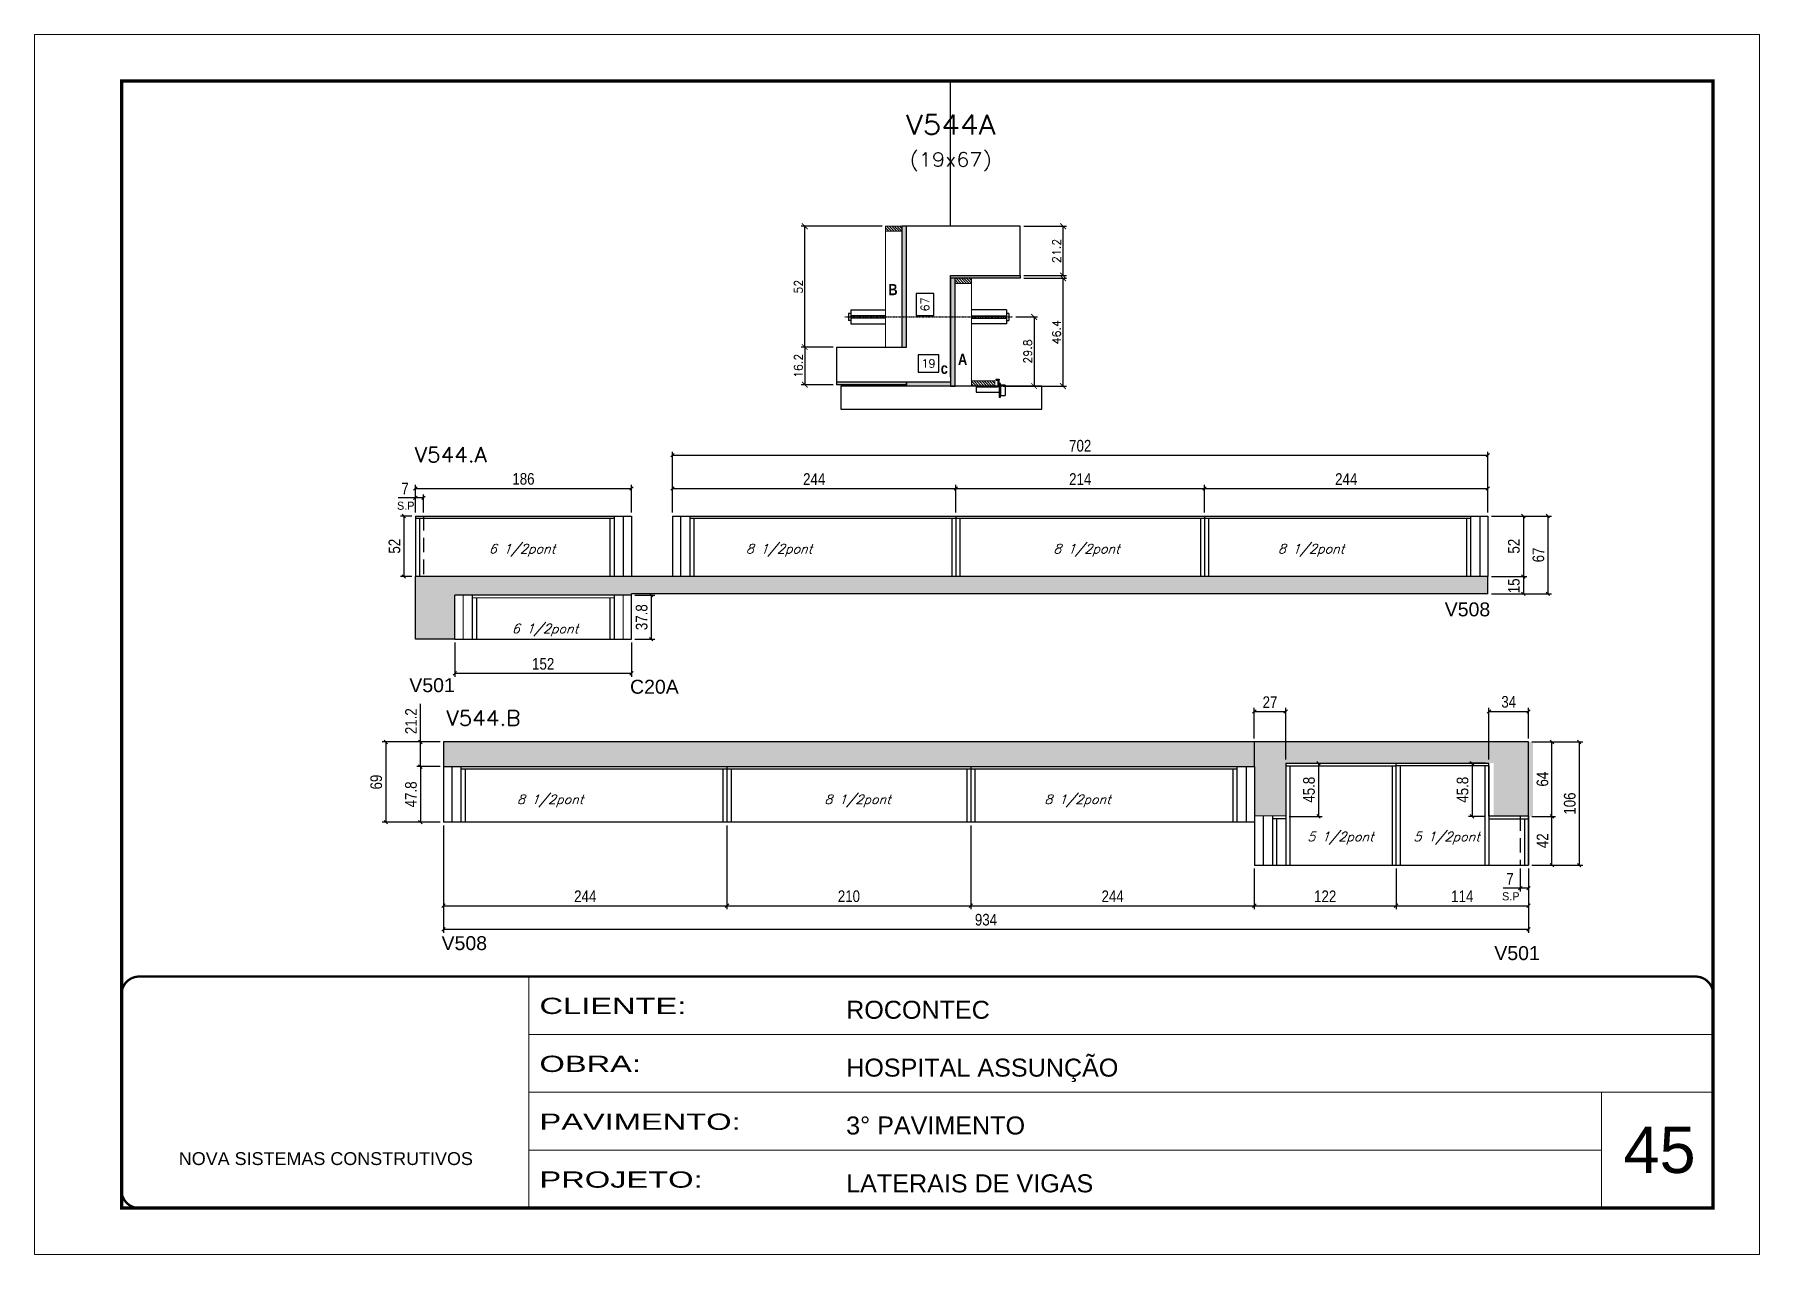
# Model space of a CAD drawing. Extents: x -21493 to -15213, y -12134 to 11887.
# Drawn here: x -21493 to -20008, y -1797 to -747 of the extents above; entities that cross this region are included whole.
import ezdxf
from ezdxf.enums import TextEntityAlignment as Align

# ---------------------------------------------------------------- set-up
doc = ezdxf.new("R2010")
doc.units = 0
for name, pattern in [('CONTINUO', [0]), ('DASHED', [0.75, 0.5, -0.25]), ('HIDDEN', [0.375, 0.25, -0.125])]:
    doc.linetypes.add(name, pattern=pattern)
for name, color, linetype in [('5', 5, 'Continuous'), ('barrote', 251, 'Continuous'), ('COTA', 241, 'Continuous'), ('Cota Seção (2x)', 4, 'Continuous'), ('detalhes', 4, 'Continuous'), ('Painéis', 200, 'Continuous'), ('presilha', 1, 'Continuous'), ('SARR_2.2x7', 40, 'Continuous'), ('SARR_3.5x7', 81, 'Continuous'), ('TENSOR', 3, 'Continuous'), ('texto', 7, 'Continuous'), ('Texto de Titulo', 7, 'Continuous'), ('Texto Qtd Sarr', 242, 'Continuous')]:
    doc.layers.add(name, color=color, linetype=linetype)
for name, color, linetype, lineweight in [('CARIMBO', 255, 'Continuous', 9), ('CONCRETO', 251, 'Continuous', 25), ('Folhas', 255, 'Continuous', 9), ('Hachura', 251, 'Continuous', 9), ('Madeira', 126, 'Continuous', 18), ('Sarr 2.2x7', 40, 'Continuous', 9), ('SARRAFO DE PRESSAO', 251, 'DASHED', 9), ('Texto Seção', 7, 'Continuous', 15)]:
    doc.layers.add(name, color=color, linetype=linetype, lineweight=lineweight)
doc.styles.add('ARIAL', font='arial.ttf')
doc.styles.add('COTA TECNICA', font='techl___.ttf', dxfattribs={"height": 10})
doc.styles.add('REGUA-120', font='ROMANS.shx', dxfattribs={"height": 15})
doc.styles.add('Romans', font='romans.shx')
doc.styles.add('ROMAS860', font='ROMAS860.SHX')
doc.styles.get("Standard").update_dxf_attribs({"font": 'arial.ttf'})
doc.styles.add('TECNICA', font='techb___.ttf', dxfattribs={"height": 10})
doc.styles.add('Tecnologia', font='')
doc.styles.get('Tecnologia').set_extended_font_data('Forgotten Futurist')
doc.dimstyles.new('Cota Seção (2x)', dxfattribs={"dimtxt": 7, "dimasz": 5, "dimexe": 3, "dimexo": 3, "dimgap": 2, "dimtad": 3, "dimdec": 1, "dimlfac": 0.5, "dimzin": 12, "dimdsep": 46, "dimtxsty": 'Romans', "dimblk": 'ARCHTICK', "dimcen": 0, "dimclrd": 4, "dimclre": 4, "dimclrt": 1, "dimadec": 1, "dimazin": 3, "dimtfac": 1, "dimtdec": 1, "dimtmove": 0, "dimatfit": 3, "dimldrblk": 'OBLIQUE', "dimfxl": 1, "dimtolj": 1, "dimtzin": 12, "dimarcsym": 0})
doc.dimstyles.new('Cota Seção interna', dxfattribs={"dimtxt": 7, "dimasz": 6, "dimexe": 0.18, "dimexo": 2, "dimgap": -4, "dimtad": 3, "dimdec": 1, "dimlfac": 0.5, "dimzin": 12, "dimdsep": 46, "dimtxsty": 'Romans', "dimblk": 'ARCHTICK', "dimcen": 0.09, "dimse1": 1, "dimse2": 1, "dimsd1": 1, "dimsd2": 1, "dimclrd": 180, "dimclre": 5, "dimclrt": 1, "dimadec": 0, "dimazin": 3, "dimtfac": 1, "dimtdec": 1, "dimtofl": 0, "dimtmove": 0, "dimatfit": 3, "dimldrblk": 'ARCHTICK', "dimfxl": 1, "dimtolj": 1, "dimtzin": 0, "dimarcsym": 0})
doc.dimstyles.new('PAINEL', dxfattribs={"dimtxt": 10, "dimasz": 3, "dimexe": 3, "dimexo": 3, "dimgap": 3, "dimtad": 1, "dimdec": 1, "dimzin": 12, "dimdsep": 46, "dimtxsty": 'COTA TECNICA', "dimblk1": 'OBLIQUE', "dimblk2": 'OBLIQUE', "dimsah": 1, "dimcen": 0.9, "dimclrd": 4, "dimclre": 4, "dimclrt": 240, "dimadec": 1, "dimazin": 3, "dimtfac": 1, "dimtdec": 1, "dimtmove": 0, "dimatfit": 3, "dimfxl": 1, "dimtolj": 1, "dimtzin": 12, "dimarcsym": 0})
pattern_1 = [(50, (-157254.8435, -15657.166), (5.46554007, -0.47817257), [0.5715, -6.2865]), (355, (-157254.8435, -15657.166), (-1.05730264, 5.73170536), [0.4572, -5.02921753]), (100.4514447, (-157254.388, -15657.206), (4.40823741, 5.25353256), [0.48570026, -5.34270734]), (46.1842, (-157254.8435, -15655.642), (8.13237123, -1.26126984), [0.85725, -9.42975]), (96.6355576, (-157254.166, -15655.747), (7.122124, 7.42278374), [0.7285507, -8.01406824]), (351.184151, (-157254.8435, -15655.642), (7.122124, 7.42278374), [0.685799, -7.54379196]), (21, (-157254.0815, -15656.023), (4.54843174, -3.06795595), [0.5715, -6.2865]), (326, (-157254.0815, -15656.023), (1.85406085, 5.52563898), [0.4572, -5.0292]), (71.451445, (-157253.7025, -15656.2786), (6.40249258, 2.45768307), [0.48570026, -5.34269813]), (37.5, (-157254.8435, -15657.166), (0.092658098, 2.536651166), [0, -4.96824, 0, -5.1054, 0, -5.04825]), (7.5, (-157254.8435, -15657.166), (2.004589875, 3.005417245), [0, -2.91084, 0, -4.85394, 0, -1.92405]), (327.5, (-157256.5428, -15657.166), (4.067717855, -0.17186232), [0, -1.905, 0, -5.9436, 0, -7.8867]), (317.5, (-157257.3048, -15657.166), (4.44387544, 0.76279473), [0, -2.4765, 0, -3.94716, 0, -5.6007])]

msp = doc.modelspace()

# ---------------------------------------------------------------- texts
at = {"layer": '5', "linetype": 'Continuous'}
for s, p in [('V508', (-20279.38, -1247.85)), ('V501', (-21170.74, -1313.1)), ('C20A', (-20980.72, -1314.44)), ('V508', (-21142.97, -1535.13)), ('V501', (-20236.7, -1543.7))]:
    msp.add_text(s, height=12, rotation=0.00004, dxfattribs=at).set_placement(p)
at = {"layer": 'CARIMBO', "style": 'ARIAL'}
msp.add_text('45', height=40, dxfattribs=at).set_placement((-20125.55, -1726.95))
at = {"layer": 'detalhes', "style": 'TECNICA'}
for s, p in [('B', (-20758.36, -971.46)), ('A', (-20698.4, -1031.5)), ('c', (-20713.24, -1039.2))]:
    msp.add_text(s, height=9.6, dxfattribs=at).set_placement(p)
at = {"layer": 'texto', "color": 4, "char_height": 7, "attachment_point": 5, "style": 'ROMAS860'}
for insert in [(-21173.82, -1152.7), (-20222.53, -1488.86)]:
    msp.add_mtext('S.P', dxfattribs=dict(at, insert=insert))
at = {"layer": 'texto', "color": 2, "char_height": 8, "attachment_point": 5, "style": 'Romans'}
for s, insert in [('{\\Q19;\\C256;6 1/2pont}', (-21073.72, -1191)), ('{\\Q19;\\C256;8 1/2pont}', (-20852.4, -1191)), ('{\\Q19;\\C256;8 1/2pont}', (-20587.78, -1191)), ('{\\Q19;\\C256;8 1/2pont}', (-20394.4, -1191)), ('{\\Q19;\\C256;6 1/2pont}', (-21053.93, -1259.71)), ('{\\Q19;\\C256;8 1/2pont}', (-21049.48, -1406.68)), ('{\\Q19;\\C256;8 1/2pont}', (-20784.86, -1406.68)), ('{\\Q19;\\C256;8 1/2pont}', (-20595.48, -1406.68)), ('{\\Q19;\\C256;5 1/2pont}', (-20369.12, -1438.75)), ('{\\Q19;\\C256;5 1/2pont}', (-20277.76, -1438.75))]:
    msp.add_mtext(s, dxfattribs=dict(at, insert=insert))
at = {"layer": 'Texto Seção', "style": 'REGUA-120', "width": 1.05}
for s, p in [('V544.A', (-21165.99, -1115.17)), ('V544.B', (-21138.76, -1341.91))]:
    msp.add_text(s, height=13, dxfattribs=at).set_placement(p)

# ---------------------------------------------------------------- blocks, each defined once
blk = doc.blocks.new('_Oblique')
at = {"color": 0, "linetype": 'ByBlock', "lineweight": -2}
blk.add_line((-0.5, -0.5), (0.5, 0.5), dxfattribs=at)
blk = doc.blocks.new('*D1811')
at = {"layer": 'COTA', "color": 4, "lineweight": -2, "ltscale": 25, "transparency": 16777216}
for p, q in [((-21168.5, -1161.5), (-21178.4, -1161.5)), ((-21175.4, -1161.5), (-21175.4, -1213.5)), ((-21168.5, -1213.5), (-21178.4, -1213.5))]:
    blk.add_line(p, q, dxfattribs=at)
at = {"layer": 'Defpoints', "color": 0, "ltscale": 25, "transparency": 16777216}
for p in [(-21165.5, -1161.5), (-21175.4, -1213.5), (-21165.5, -1213.5)]:
    blk.add_point(p, dxfattribs=at)
at = {"layer": 'COTA', "color": 4, "lineweight": -2, "ltscale": 25, "transparency": 16777216, "xscale": 3, "yscale": 3, "zscale": 3}
for p, rotation in [((-21175.4, -1161.5), 90), ((-21175.4, -1213.5), 270)]:
    blk.add_blockref('_Oblique', p, dxfattribs=dict(at, rotation=rotation))
at = {"layer": 'COTA', "color": 240, "ltscale": 25, "transparency": 16777216, "insert": (-21183.5, -1187.5), "char_height": 10, "attachment_point": 5, "rotation": 90, "style": 'COTA TECNICA'}
blk.add_mtext('\\A1;52', dxfattribs=at)
blk = doc.blocks.new('*D1752')
at = {"layer": 'COTA', "color": 4, "lineweight": -2, "ltscale": 25, "transparency": 16777216}
for p, q in [((-21165.5, -1158.5), (-21165.5, -1142.9)), ((-21158.5, -1158.5), (-21158.5, -1142.9)), ((-21165.5, -1145.9), (-21180.2, -1145.9)), ((-21158.5, -1145.9), (-21165.5, -1145.9))]:
    blk.add_line(p, q, dxfattribs=at)
at = {"layer": 'Defpoints', "color": 0, "ltscale": 25, "transparency": 16777216}
for p in [(-21165.5, -1145.9), (-21165.5, -1161.5), (-21158.5, -1161.5)]:
    blk.add_point(p, dxfattribs=at)
at = {"layer": 'COTA', "color": 4, "lineweight": -2, "ltscale": 25, "transparency": 16777216, "xscale": 3, "yscale": 3, "zscale": 3, "rotation": 180}
blk.add_blockref('_Oblique', (-21165.5, -1145.9), dxfattribs=at)
at = {"layer": 'COTA', "color": 4, "lineweight": -2, "ltscale": 25, "transparency": 16777216, "xscale": 3, "yscale": 3, "zscale": 3}
blk.add_blockref('_Oblique', (-21158.5, -1145.9), dxfattribs=at)
at = {"layer": 'COTA', "color": 240, "ltscale": 25, "transparency": 16777216, "insert": (-21174.4, -1137.8), "char_height": 10, "attachment_point": 5, "style": 'COTA TECNICA'}
blk.add_mtext('\\A1;7', dxfattribs=at)
blk = doc.blocks.new('*D1812')
at = {"layer": 'COTA', "color": 4, "lineweight": -2, "ltscale": 25, "transparency": 16777216}
for p, q in [((-20239.2, -1213.5), (-20208.7, -1213.5)), ((-20211.7, -1213.5), (-20211.7, -1228.5)), ((-20239.2, -1228.5), (-20208.7, -1228.5))]:
    blk.add_line(p, q, dxfattribs=at)
at = {"layer": 'Defpoints', "color": 0, "ltscale": 25, "transparency": 16777216}
for p in [(-20242.2, -1213.5), (-20242.2, -1228.5), (-20211.7, -1228.5)]:
    blk.add_point(p, dxfattribs=at)
at = {"layer": 'COTA', "color": 4, "lineweight": -2, "ltscale": 25, "transparency": 16777216, "xscale": 3, "yscale": 3, "zscale": 3}
for p, rotation in [((-20211.7, -1213.5), 90), ((-20211.7, -1228.5), 270)]:
    blk.add_blockref('_Oblique', p, dxfattribs=dict(at, rotation=rotation))
at = {"layer": 'COTA', "color": 240, "ltscale": 25, "transparency": 16777216, "insert": (-20219.8, -1221.6), "char_height": 10, "attachment_point": 5, "rotation": 90, "style": 'COTA TECNICA'}
blk.add_mtext('\\A1;15', dxfattribs=at)
blk = doc.blocks.new('*D1776')
at = {"layer": 'COTA', "color": 4, "lineweight": -2, "ltscale": 25, "transparency": 16777216}
for p, q in [((-21131.5, -1270.5), (-21131.5, -1299.9)), ((-20979.5, -1270.5), (-20979.5, -1299.9)), ((-21131.5, -1296.9), (-20979.5, -1296.9))]:
    blk.add_line(p, q, dxfattribs=at)
at = {"layer": 'Defpoints', "color": 0, "ltscale": 25, "transparency": 16777216}
for p in [(-21131.5, -1267.5), (-20979.5, -1267.5), (-20979.5, -1296.9)]:
    blk.add_point(p, dxfattribs=at)
at = {"layer": 'COTA', "color": 4, "lineweight": -2, "ltscale": 25, "transparency": 16777216, "xscale": 3, "yscale": 3, "zscale": 3, "rotation": 180}
blk.add_blockref('_Oblique', (-21131.5, -1296.9), dxfattribs=at)
at = {"layer": 'COTA', "color": 4, "lineweight": -2, "ltscale": 25, "transparency": 16777216, "xscale": 3, "yscale": 3, "zscale": 3}
blk.add_blockref('_Oblique', (-20979.5, -1296.9), dxfattribs=at)
at = {"layer": 'COTA', "color": 240, "ltscale": 25, "transparency": 16777216, "insert": (-21055.5, -1288.8), "char_height": 10, "attachment_point": 5, "style": 'COTA TECNICA'}
blk.add_mtext('\\A1;152', dxfattribs=at)
blk = doc.blocks.new('*D1834')
at = {"layer": 'COTA', "color": 4, "lineweight": -2, "ltscale": 25, "transparency": 16777216}
for p, q in [((-20976.5, -1229.7), (-20959.5, -1229.7)), ((-20962.5, -1229.7), (-20962.5, -1267.5)), ((-20976.5, -1267.5), (-20959.5, -1267.5))]:
    blk.add_line(p, q, dxfattribs=at)
at = {"layer": 'Defpoints', "color": 0, "ltscale": 25, "transparency": 16777216}
for p in [(-20979.5, -1229.7), (-20979.5, -1267.5), (-20962.5, -1267.5)]:
    blk.add_point(p, dxfattribs=at)
at = {"layer": 'COTA', "color": 4, "lineweight": -2, "ltscale": 25, "transparency": 16777216, "xscale": 3, "yscale": 3, "zscale": 3}
for p, rotation in [((-20962.5, -1229.7), 90), ((-20962.5, -1267.5), 270)]:
    blk.add_blockref('_Oblique', p, dxfattribs=dict(at, rotation=rotation))
at = {"layer": 'COTA', "color": 240, "ltscale": 25, "transparency": 16777216, "insert": (-20970.7, -1248.6), "char_height": 10, "attachment_point": 5, "rotation": 90, "style": 'COTA TECNICA'}
blk.add_mtext('\\A1;37.8', dxfattribs=at)
blk = doc.blocks.new('*D1835')
at = {"layer": 'COTA', "color": 4, "lineweight": -2, "ltscale": 25, "transparency": 16777216}
for p, q in [((-21165.5, -1158.5), (-21165.5, -1134.8)), ((-21165.5, -1137.8), (-20979.5, -1137.8)), ((-20979.5, -1158.5), (-20979.5, -1134.8))]:
    blk.add_line(p, q, dxfattribs=at)
at = {"layer": 'Defpoints', "color": 0, "ltscale": 25, "transparency": 16777216}
for p in [(-20979.5, -1137.8), (-21165.5, -1161.5), (-20979.5, -1161.5)]:
    blk.add_point(p, dxfattribs=at)
at = {"layer": 'COTA', "color": 4, "lineweight": -2, "ltscale": 25, "transparency": 16777216, "xscale": 3, "yscale": 3, "zscale": 3, "rotation": 180}
blk.add_blockref('_Oblique', (-21165.5, -1137.8), dxfattribs=at)
at = {"layer": 'COTA', "color": 4, "lineweight": -2, "ltscale": 25, "transparency": 16777216, "xscale": 3, "yscale": 3, "zscale": 3}
blk.add_blockref('_Oblique', (-20979.5, -1137.8), dxfattribs=at)
at = {"layer": 'COTA', "color": 240, "ltscale": 25, "transparency": 16777216, "insert": (-21072.5, -1129.6), "char_height": 10, "attachment_point": 5, "style": 'COTA TECNICA'}
blk.add_mtext('\\A1;186', dxfattribs=at)
blk = doc.blocks.new('*D1836')
at = {"layer": 'COTA', "color": 4, "lineweight": -2, "ltscale": 25, "transparency": 16777216}
for p, q in [((-20944.2, -1158.5), (-20944.2, -1134.8)), ((-20944.2, -1137.8), (-20700.2, -1137.8)), ((-20700.2, -1158.5), (-20700.2, -1134.8))]:
    blk.add_line(p, q, dxfattribs=at)
at = {"layer": 'Defpoints', "color": 0, "ltscale": 25, "transparency": 16777216}
for p in [(-20700.2, -1137.8), (-20944.2, -1161.5), (-20700.2, -1161.5)]:
    blk.add_point(p, dxfattribs=at)
at = {"layer": 'COTA', "color": 4, "lineweight": -2, "ltscale": 25, "transparency": 16777216, "xscale": 3, "yscale": 3, "zscale": 3, "rotation": 180}
blk.add_blockref('_Oblique', (-20944.2, -1137.8), dxfattribs=at)
at = {"layer": 'COTA', "color": 4, "lineweight": -2, "ltscale": 25, "transparency": 16777216, "xscale": 3, "yscale": 3, "zscale": 3}
blk.add_blockref('_Oblique', (-20700.2, -1137.8), dxfattribs=at)
at = {"layer": 'COTA', "color": 240, "ltscale": 25, "transparency": 16777216, "insert": (-20822.2, -1129.7), "char_height": 10, "attachment_point": 5, "style": 'COTA TECNICA'}
blk.add_mtext('\\A1;244', dxfattribs=at)
blk = doc.blocks.new('*D1777')
at = {"layer": 'COTA', "color": 4, "lineweight": -2, "ltscale": 25, "transparency": 16777216}
for p, q in [((-20944.2, -1158.5), (-20944.2, -1106.2)), ((-20944.2, -1109.2), (-20242.2, -1109.2)), ((-20242.2, -1158.5), (-20242.2, -1106.2))]:
    blk.add_line(p, q, dxfattribs=at)
at = {"layer": 'Defpoints', "color": 0, "ltscale": 25, "transparency": 16777216}
for p in [(-20242.2, -1109.2), (-20944.2, -1161.5), (-20242.2, -1161.5)]:
    blk.add_point(p, dxfattribs=at)
at = {"layer": 'COTA', "color": 4, "lineweight": -2, "ltscale": 25, "transparency": 16777216, "xscale": 3, "yscale": 3, "zscale": 3, "rotation": 180}
blk.add_blockref('_Oblique', (-20944.2, -1109.2), dxfattribs=at)
at = {"layer": 'COTA', "color": 4, "lineweight": -2, "ltscale": 25, "transparency": 16777216, "xscale": 3, "yscale": 3, "zscale": 3}
blk.add_blockref('_Oblique', (-20242.2, -1109.2), dxfattribs=at)
at = {"layer": 'COTA', "color": 240, "ltscale": 25, "transparency": 16777216, "insert": (-20593.2, -1101.1), "char_height": 10, "attachment_point": 5, "style": 'COTA TECNICA'}
blk.add_mtext('\\A1;702', dxfattribs=at)
blk = doc.blocks.new('*D1837')
at = {"layer": 'COTA', "color": 4, "lineweight": -2, "ltscale": 25, "transparency": 16777216}
for p, q in [((-20486.2, -1158.5), (-20486.2, -1134.8)), ((-20486.2, -1137.8), (-20242.2, -1137.8)), ((-20242.2, -1158.5), (-20242.2, -1134.8))]:
    blk.add_line(p, q, dxfattribs=at)
at = {"layer": 'Defpoints', "color": 0, "ltscale": 25, "transparency": 16777216}
for p in [(-20242.2, -1137.8), (-20486.2, -1161.5), (-20242.2, -1161.5)]:
    blk.add_point(p, dxfattribs=at)
at = {"layer": 'COTA', "color": 4, "lineweight": -2, "ltscale": 25, "transparency": 16777216, "xscale": 3, "yscale": 3, "zscale": 3, "rotation": 180}
blk.add_blockref('_Oblique', (-20486.2, -1137.8), dxfattribs=at)
at = {"layer": 'COTA', "color": 4, "lineweight": -2, "ltscale": 25, "transparency": 16777216, "xscale": 3, "yscale": 3, "zscale": 3}
blk.add_blockref('_Oblique', (-20242.2, -1137.8), dxfattribs=at)
at = {"layer": 'COTA', "color": 240, "ltscale": 25, "transparency": 16777216, "insert": (-20364.2, -1129.7), "char_height": 10, "attachment_point": 5, "style": 'COTA TECNICA'}
blk.add_mtext('\\A1;244', dxfattribs=at)
blk = doc.blocks.new('*D1838')
at = {"layer": 'COTA', "color": 4, "lineweight": -2, "ltscale": 25, "transparency": 16777216}
for p, q in [((-20700.2, -1158.5), (-20700.2, -1134.8)), ((-20700.2, -1137.8), (-20486.2, -1137.8)), ((-20486.2, -1158.5), (-20486.2, -1134.8))]:
    blk.add_line(p, q, dxfattribs=at)
at = {"layer": 'Defpoints', "color": 0, "ltscale": 25, "transparency": 16777216}
for p in [(-20486.2, -1137.8), (-20700.2, -1161.5), (-20486.2, -1161.5)]:
    blk.add_point(p, dxfattribs=at)
at = {"layer": 'COTA', "color": 4, "lineweight": -2, "ltscale": 25, "transparency": 16777216, "xscale": 3, "yscale": 3, "zscale": 3, "rotation": 180}
blk.add_blockref('_Oblique', (-20700.2, -1137.8), dxfattribs=at)
at = {"layer": 'COTA', "color": 4, "lineweight": -2, "ltscale": 25, "transparency": 16777216, "xscale": 3, "yscale": 3, "zscale": 3}
blk.add_blockref('_Oblique', (-20486.2, -1137.8), dxfattribs=at)
at = {"layer": 'COTA', "color": 240, "ltscale": 25, "transparency": 16777216, "insert": (-20593.2, -1129.7), "char_height": 10, "attachment_point": 5, "style": 'COTA TECNICA'}
blk.add_mtext('\\A1;214', dxfattribs=at)
blk = doc.blocks.new('*D1839')
at = {"layer": 'COTA', "color": 4, "lineweight": -2, "ltscale": 25, "transparency": 16777216}
for p, q in [((-20239.2, -1161.5), (-20208.7, -1161.5)), ((-20211.7, -1161.5), (-20211.7, -1213.5)), ((-20239.2, -1213.5), (-20208.7, -1213.5))]:
    blk.add_line(p, q, dxfattribs=at)
at = {"layer": 'Defpoints', "color": 0, "ltscale": 25, "transparency": 16777216}
for p in [(-20242.2, -1161.5), (-20242.2, -1213.5), (-20211.7, -1213.5)]:
    blk.add_point(p, dxfattribs=at)
at = {"layer": 'COTA', "color": 4, "lineweight": -2, "ltscale": 25, "transparency": 16777216, "xscale": 3, "yscale": 3, "zscale": 3}
for p, rotation in [((-20211.7, -1161.5), 90), ((-20211.7, -1213.5), 270)]:
    blk.add_blockref('_Oblique', p, dxfattribs=dict(at, rotation=rotation))
at = {"layer": 'COTA', "color": 240, "ltscale": 25, "transparency": 16777216, "insert": (-20219.8, -1187.5), "char_height": 10, "attachment_point": 5, "rotation": 90, "style": 'COTA TECNICA'}
blk.add_mtext('\\A1;52', dxfattribs=at)
blk = doc.blocks.new('*D1840')
at = {"layer": 'COTA', "color": 4, "lineweight": -2, "ltscale": 25, "transparency": 16777216}
for p, q in [((-20239.2, -1161.5), (-20187.6, -1161.5)), ((-20190.6, -1161.5), (-20190.6, -1228.5)), ((-20239.2, -1228.5), (-20187.6, -1228.5))]:
    blk.add_line(p, q, dxfattribs=at)
at = {"layer": 'Defpoints', "color": 0, "ltscale": 25, "transparency": 16777216}
for p in [(-20242.2, -1161.5), (-20242.2, -1228.5), (-20190.6, -1228.5)]:
    blk.add_point(p, dxfattribs=at)
at = {"layer": 'COTA', "color": 4, "lineweight": -2, "ltscale": 25, "transparency": 16777216, "xscale": 3, "yscale": 3, "zscale": 3}
for p, rotation in [((-20190.6, -1161.5), 90), ((-20190.6, -1228.5), 270)]:
    blk.add_blockref('_Oblique', p, dxfattribs=dict(at, rotation=rotation))
at = {"layer": 'COTA', "color": 240, "ltscale": 25, "transparency": 16777216, "insert": (-20198.7, -1195), "char_height": 10, "attachment_point": 5, "rotation": 90, "style": 'COTA TECNICA'}
blk.add_mtext('\\A1;67', dxfattribs=at)
blk = doc.blocks.new('*D1778')
at = {"layer": 'COTA', "color": 4, "lineweight": -2, "ltscale": 25, "transparency": 16777216}
for p, q in [((-21141.3, -1428), (-21141.3, -1499.9)), ((-20897.3, -1428), (-20897.3, -1499.9)), ((-21141.3, -1496.9), (-20897.3, -1496.9))]:
    blk.add_line(p, q, dxfattribs=at)
at = {"layer": 'Defpoints', "color": 0, "ltscale": 25, "transparency": 16777216}
for p in [(-21141.3, -1425), (-20897.3, -1425), (-20897.3, -1496.9)]:
    blk.add_point(p, dxfattribs=at)
at = {"layer": 'COTA', "color": 4, "lineweight": -2, "ltscale": 25, "transparency": 16777216, "xscale": 3, "yscale": 3, "zscale": 3, "rotation": 180}
blk.add_blockref('_Oblique', (-21141.3, -1496.9), dxfattribs=at)
at = {"layer": 'COTA', "color": 4, "lineweight": -2, "ltscale": 25, "transparency": 16777216, "xscale": 3, "yscale": 3, "zscale": 3}
blk.add_blockref('_Oblique', (-20897.3, -1496.9), dxfattribs=at)
at = {"layer": 'COTA', "color": 240, "ltscale": 25, "transparency": 16777216, "insert": (-21019.3, -1488.8), "char_height": 10, "attachment_point": 5, "style": 'COTA TECNICA'}
blk.add_mtext('\\A1;244', dxfattribs=at)
blk = doc.blocks.new('*D1779')
at = {"layer": 'COTA', "color": 4, "lineweight": -2, "ltscale": 25, "transparency": 16777216}
for p, q in [((-21141.3, -1428), (-21141.3, -1520.2)), ((-20207.3, -1465), (-20207.3, -1520.2)), ((-21141.3, -1517.2), (-20207.3, -1517.2))]:
    blk.add_line(p, q, dxfattribs=at)
at = {"layer": 'Defpoints', "color": 0, "ltscale": 25, "transparency": 16777216}
for p in [(-21141.3, -1425), (-20207.3, -1462), (-20207.3, -1517.2)]:
    blk.add_point(p, dxfattribs=at)
at = {"layer": 'COTA', "color": 4, "lineweight": -2, "ltscale": 25, "transparency": 16777216, "xscale": 3, "yscale": 3, "zscale": 3, "rotation": 180}
blk.add_blockref('_Oblique', (-21141.3, -1517.2), dxfattribs=at)
at = {"layer": 'COTA', "color": 4, "lineweight": -2, "ltscale": 25, "transparency": 16777216, "xscale": 3, "yscale": 3, "zscale": 3}
blk.add_blockref('_Oblique', (-20207.3, -1517.2), dxfattribs=at)
at = {"layer": 'COTA', "color": 240, "ltscale": 25, "transparency": 16777216, "insert": (-20674.3, -1509), "char_height": 10, "attachment_point": 5, "style": 'COTA TECNICA'}
blk.add_mtext('\\A1;934', dxfattribs=at)
blk = doc.blocks.new('*D1780')
at = {"layer": 'COTA', "color": 4, "lineweight": -2, "ltscale": 25, "transparency": 16777216}
for p, q in [((-20687.3, -1428), (-20687.3, -1499.9)), ((-20443.3, -1465), (-20443.3, -1499.9)), ((-20687.3, -1496.9), (-20443.3, -1496.9))]:
    blk.add_line(p, q, dxfattribs=at)
at = {"layer": 'Defpoints', "color": 0, "ltscale": 25, "transparency": 16777216}
for p in [(-20687.3, -1425), (-20443.3, -1462), (-20443.3, -1496.9)]:
    blk.add_point(p, dxfattribs=at)
at = {"layer": 'COTA', "color": 4, "lineweight": -2, "ltscale": 25, "transparency": 16777216, "xscale": 3, "yscale": 3, "zscale": 3, "rotation": 180}
blk.add_blockref('_Oblique', (-20687.3, -1496.9), dxfattribs=at)
at = {"layer": 'COTA', "color": 4, "lineweight": -2, "ltscale": 25, "transparency": 16777216, "xscale": 3, "yscale": 3, "zscale": 3}
blk.add_blockref('_Oblique', (-20443.3, -1496.9), dxfattribs=at)
at = {"layer": 'COTA', "color": 240, "ltscale": 25, "transparency": 16777216, "insert": (-20565.3, -1488.8), "char_height": 10, "attachment_point": 5, "style": 'COTA TECNICA'}
blk.add_mtext('\\A1;244', dxfattribs=at)
blk = doc.blocks.new('*D1781')
at = {"layer": 'COTA', "color": 4, "lineweight": -2, "ltscale": 25, "transparency": 16777216}
for p, q in [((-20897.3, -1428), (-20897.3, -1499.9)), ((-20687.3, -1428), (-20687.3, -1499.9)), ((-20897.3, -1496.9), (-20687.3, -1496.9))]:
    blk.add_line(p, q, dxfattribs=at)
at = {"layer": 'Defpoints', "color": 0, "ltscale": 25, "transparency": 16777216}
for p in [(-20897.3, -1425), (-20687.3, -1425), (-20687.3, -1496.9)]:
    blk.add_point(p, dxfattribs=at)
at = {"layer": 'COTA', "color": 4, "lineweight": -2, "ltscale": 25, "transparency": 16777216, "xscale": 3, "yscale": 3, "zscale": 3, "rotation": 180}
blk.add_blockref('_Oblique', (-20897.3, -1496.9), dxfattribs=at)
at = {"layer": 'COTA', "color": 4, "lineweight": -2, "ltscale": 25, "transparency": 16777216, "xscale": 3, "yscale": 3, "zscale": 3}
blk.add_blockref('_Oblique', (-20687.3, -1496.9), dxfattribs=at)
at = {"layer": 'COTA', "color": 240, "ltscale": 25, "transparency": 16777216, "insert": (-20792.3, -1488.8), "char_height": 10, "attachment_point": 5, "style": 'COTA TECNICA'}
blk.add_mtext('\\A1;210', dxfattribs=at)
blk = doc.blocks.new('*D1782')
at = {"layer": 'COTA', "color": 4, "lineweight": -2, "ltscale": 25, "transparency": 16777216}
for p, q in [((-21144.3, -1377.2), (-21164.2, -1377.2)), ((-21161.2, -1377.2), (-21161.2, -1425)), ((-21144.3, -1425), (-21164.2, -1425))]:
    blk.add_line(p, q, dxfattribs=at)
at = {"layer": 'Defpoints', "color": 0, "ltscale": 25, "transparency": 16777216}
for p in [(-21141.3, -1377.2), (-21161.2, -1425), (-21141.3, -1425)]:
    blk.add_point(p, dxfattribs=at)
at = {"layer": 'COTA', "color": 4, "lineweight": -2, "ltscale": 25, "transparency": 16777216, "xscale": 3, "yscale": 3, "zscale": 3}
for p, rotation in [((-21161.2, -1377.2), 90), ((-21161.2, -1425), 270)]:
    blk.add_blockref('_Oblique', p, dxfattribs=dict(at, rotation=rotation))
at = {"layer": 'COTA', "color": 240, "ltscale": 25, "transparency": 16777216, "insert": (-21169.3, -1401.1), "char_height": 10, "attachment_point": 5, "rotation": 90, "style": 'COTA TECNICA'}
blk.add_mtext('\\A1;47.8', dxfattribs=at)
blk = doc.blocks.new('*D1783')
at = {"layer": 'COTA', "color": 4, "lineweight": -2, "ltscale": 25, "transparency": 16777216}
for p, q in [((-21161.2, -1356), (-21161.2, -1323.2)), ((-21144.3, -1356), (-21164.2, -1356)), ((-21161.2, -1377.2), (-21161.2, -1356)), ((-21144.3, -1377.2), (-21164.2, -1377.2))]:
    blk.add_line(p, q, dxfattribs=at)
at = {"layer": 'Defpoints', "color": 0, "ltscale": 25, "transparency": 16777216}
for p in [(-21161.2, -1356), (-21141.3, -1356), (-21141.3, -1377.2)]:
    blk.add_point(p, dxfattribs=at)
at = {"layer": 'COTA', "color": 4, "lineweight": -2, "ltscale": 25, "transparency": 16777216, "xscale": 3, "yscale": 3, "zscale": 3}
for p, rotation in [((-21161.2, -1356), 90), ((-21161.2, -1377.2), 270)]:
    blk.add_blockref('_Oblique', p, dxfattribs=dict(at, rotation=rotation))
at = {"layer": 'COTA', "color": 240, "ltscale": 25, "transparency": 16777216, "insert": (-21169.3, -1338.1), "char_height": 10, "attachment_point": 5, "rotation": 90, "style": 'COTA TECNICA'}
blk.add_mtext('\\A1;21.2', dxfattribs=at)
blk = doc.blocks.new('*D1784')
at = {"layer": 'COTA', "color": 4, "lineweight": -2, "ltscale": 25, "transparency": 16777216}
for p, q in [((-21144.3, -1356), (-21194, -1356)), ((-21191, -1356), (-21191, -1425)), ((-21144.3, -1425), (-21194, -1425))]:
    blk.add_line(p, q, dxfattribs=at)
at = {"layer": 'Defpoints', "color": 0, "ltscale": 25, "transparency": 16777216}
for p in [(-21141.3, -1356), (-21191, -1425), (-21141.3, -1425)]:
    blk.add_point(p, dxfattribs=at)
at = {"layer": 'COTA', "color": 4, "lineweight": -2, "ltscale": 25, "transparency": 16777216, "xscale": 3, "yscale": 3, "zscale": 3}
for p, rotation in [((-21191, -1356), 90), ((-21191, -1425), 270)]:
    blk.add_blockref('_Oblique', p, dxfattribs=dict(at, rotation=rotation))
at = {"layer": 'COTA', "color": 240, "ltscale": 25, "transparency": 16777216, "insert": (-21199.2, -1390.5), "char_height": 10, "attachment_point": 5, "rotation": 90, "style": 'COTA TECNICA'}
blk.add_mtext('\\A1;69', dxfattribs=at)
blk = doc.blocks.new('*D1841')
at = {"layer": 'COTA', "color": 4, "lineweight": -2, "ltscale": 25, "transparency": 16777216}
for p, q in [((-20443.3, -1353), (-20443.3, -1326.7)), ((-20443.3, -1329.7), (-20416.3, -1329.7)), ((-20416.3, -1371.2), (-20416.3, -1326.7))]:
    blk.add_line(p, q, dxfattribs=at)
at = {"layer": 'Defpoints', "color": 0, "ltscale": 25, "transparency": 16777216}
for p in [(-20416.3, -1329.7), (-20443.3, -1356), (-20416.3, -1374.2)]:
    blk.add_point(p, dxfattribs=at)
at = {"layer": 'COTA', "color": 4, "lineweight": -2, "ltscale": 25, "transparency": 16777216, "xscale": 3, "yscale": 3, "zscale": 3, "rotation": 180}
blk.add_blockref('_Oblique', (-20443.3, -1329.7), dxfattribs=at)
at = {"layer": 'COTA', "color": 4, "lineweight": -2, "ltscale": 25, "transparency": 16777216, "xscale": 3, "yscale": 3, "zscale": 3}
blk.add_blockref('_Oblique', (-20416.3, -1329.7), dxfattribs=at)
at = {"layer": 'COTA', "color": 240, "ltscale": 25, "transparency": 16777216, "insert": (-20429.8, -1321.7), "char_height": 10, "attachment_point": 5, "style": 'COTA TECNICA'}
blk.add_mtext('\\A1;27', dxfattribs=at)
blk = doc.blocks.new('*D1842')
at = {"layer": 'COTA', "color": 4, "lineweight": -2, "ltscale": 25, "transparency": 16777216}
for p, q in [((-20321.3, -1465), (-20321.3, -1499.9)), ((-20207.3, -1465), (-20207.3, -1499.9)), ((-20321.3, -1496.9), (-20207.3, -1496.9))]:
    blk.add_line(p, q, dxfattribs=at)
at = {"layer": 'Defpoints', "color": 0, "ltscale": 25, "transparency": 16777216}
for p in [(-20321.3, -1462), (-20207.3, -1462), (-20207.3, -1496.9)]:
    blk.add_point(p, dxfattribs=at)
at = {"layer": 'COTA', "color": 4, "lineweight": -2, "ltscale": 25, "transparency": 16777216, "xscale": 3, "yscale": 3, "zscale": 3, "rotation": 180}
blk.add_blockref('_Oblique', (-20321.3, -1496.9), dxfattribs=at)
at = {"layer": 'COTA', "color": 4, "lineweight": -2, "ltscale": 25, "transparency": 16777216, "xscale": 3, "yscale": 3, "zscale": 3}
blk.add_blockref('_Oblique', (-20207.3, -1496.9), dxfattribs=at)
at = {"layer": 'COTA', "color": 240, "ltscale": 25, "transparency": 16777216, "insert": (-20264.3, -1488.8), "char_height": 10, "attachment_point": 5, "style": 'COTA TECNICA'}
blk.add_mtext('\\A1;114', dxfattribs=at)
blk = doc.blocks.new('*D1843')
at = {"layer": 'COTA', "color": 4, "lineweight": -2, "ltscale": 25, "transparency": 16777216}
for p, q in [((-20241.3, -1371.2), (-20241.3, -1326.7)), ((-20241.3, -1329.7), (-20207.3, -1329.7)), ((-20207.3, -1353), (-20207.3, -1326.7))]:
    blk.add_line(p, q, dxfattribs=at)
at = {"layer": 'Defpoints', "color": 0, "ltscale": 25, "transparency": 16777216}
for p in [(-20207.3, -1329.7), (-20207.3, -1356), (-20241.3, -1374.2)]:
    blk.add_point(p, dxfattribs=at)
at = {"layer": 'COTA', "color": 4, "lineweight": -2, "ltscale": 25, "transparency": 16777216, "xscale": 3, "yscale": 3, "zscale": 3, "rotation": 180}
blk.add_blockref('_Oblique', (-20241.3, -1329.7), dxfattribs=at)
at = {"layer": 'COTA', "color": 4, "lineweight": -2, "ltscale": 25, "transparency": 16777216, "xscale": 3, "yscale": 3, "zscale": 3}
blk.add_blockref('_Oblique', (-20207.3, -1329.7), dxfattribs=at)
at = {"layer": 'COTA', "color": 240, "ltscale": 25, "transparency": 16777216, "insert": (-20224.3, -1321.5), "char_height": 10, "attachment_point": 5, "style": 'COTA TECNICA'}
blk.add_mtext('\\A1;34', dxfattribs=at)
blk = doc.blocks.new('*D1785')
at = {"layer": 'COTA', "color": 4, "lineweight": -2, "ltscale": 25, "transparency": 16777216}
for p, q in [((-20443.3, -1465), (-20443.3, -1499.9)), ((-20321.3, -1465), (-20321.3, -1499.9)), ((-20443.3, -1496.9), (-20321.3, -1496.9))]:
    blk.add_line(p, q, dxfattribs=at)
at = {"layer": 'Defpoints', "color": 0, "ltscale": 25, "transparency": 16777216}
for p in [(-20443.3, -1462), (-20321.3, -1462), (-20321.3, -1496.9)]:
    blk.add_point(p, dxfattribs=at)
at = {"layer": 'COTA', "color": 4, "lineweight": -2, "ltscale": 25, "transparency": 16777216, "xscale": 3, "yscale": 3, "zscale": 3, "rotation": 180}
blk.add_blockref('_Oblique', (-20443.3, -1496.9), dxfattribs=at)
at = {"layer": 'COTA', "color": 4, "lineweight": -2, "ltscale": 25, "transparency": 16777216, "xscale": 3, "yscale": 3, "zscale": 3}
blk.add_blockref('_Oblique', (-20321.3, -1496.9), dxfattribs=at)
at = {"layer": 'COTA', "color": 240, "ltscale": 25, "transparency": 16777216, "insert": (-20382.3, -1488.8), "char_height": 10, "attachment_point": 5, "style": 'COTA TECNICA'}
blk.add_mtext('\\A1;122', dxfattribs=at)
blk = doc.blocks.new('*D1786')
at = {"layer": 'COTA', "color": 4, "lineweight": -2, "ltscale": 25, "transparency": 16777216}
for p, q in [((-20214.3, -1465), (-20214.3, -1484.8)), ((-20207.3, -1465), (-20207.3, -1484.8)), ((-20214.3, -1481.8), (-20229, -1481.8)), ((-20207.3, -1481.8), (-20214.3, -1481.8))]:
    blk.add_line(p, q, dxfattribs=at)
at = {"layer": 'Defpoints', "color": 0, "ltscale": 25, "transparency": 16777216}
for p in [(-20214.3, -1462), (-20207.3, -1462), (-20214.3, -1481.8)]:
    blk.add_point(p, dxfattribs=at)
at = {"layer": 'COTA', "color": 4, "lineweight": -2, "ltscale": 25, "transparency": 16777216, "xscale": 3, "yscale": 3, "zscale": 3, "rotation": 180}
blk.add_blockref('_Oblique', (-20214.3, -1481.8), dxfattribs=at)
at = {"layer": 'COTA', "color": 4, "lineweight": -2, "ltscale": 25, "transparency": 16777216, "xscale": 3, "yscale": 3, "zscale": 3}
blk.add_blockref('_Oblique', (-20207.3, -1481.8), dxfattribs=at)
at = {"layer": 'COTA', "color": 240, "ltscale": 25, "transparency": 16777216, "insert": (-20223.2, -1473.8), "char_height": 10, "attachment_point": 5, "style": 'COTA TECNICA'}
blk.add_mtext('\\A1;7', dxfattribs=at)
blk = doc.blocks.new('*D1787')
at = {"layer": 'COTA', "color": 4, "lineweight": -2, "ltscale": 25, "transparency": 16777216}
for p, q in [((-20244.3, -1374.2), (-20258.9, -1374.2)), ((-20255.9, -1374.2), (-20255.9, -1420)), ((-20244.3, -1420), (-20258.9, -1420))]:
    blk.add_line(p, q, dxfattribs=at)
at = {"layer": 'Defpoints', "color": 0, "ltscale": 25, "transparency": 16777216}
for p in [(-20241.3, -1374.2), (-20255.9, -1420), (-20241.3, -1420)]:
    blk.add_point(p, dxfattribs=at)
at = {"layer": 'COTA', "color": 4, "lineweight": -2, "ltscale": 25, "transparency": 16777216, "xscale": 3, "yscale": 3, "zscale": 3}
for p, rotation in [((-20255.9, -1374.2), 90), ((-20255.9, -1420), 270)]:
    blk.add_blockref('_Oblique', p, dxfattribs=dict(at, rotation=rotation))
at = {"layer": 'COTA', "color": 240, "ltscale": 25, "transparency": 16777216, "insert": (-20264, -1397.1), "char_height": 10, "attachment_point": 5, "rotation": 90, "style": 'COTA TECNICA'}
blk.add_mtext('\\A1;45.8', dxfattribs=at)
blk = doc.blocks.new('*D1844')
at = {"layer": 'COTA', "color": 4, "lineweight": -2, "ltscale": 25, "transparency": 16777216}
for p, q in [((-20413.3, -1374.2), (-20385, -1374.2)), ((-20388, -1374.2), (-20388, -1420)), ((-20413.3, -1420), (-20385, -1420))]:
    blk.add_line(p, q, dxfattribs=at)
at = {"layer": 'Defpoints', "color": 0, "ltscale": 25, "transparency": 16777216}
for p in [(-20416.3, -1374.2), (-20416.3, -1420), (-20388, -1420)]:
    blk.add_point(p, dxfattribs=at)
at = {"layer": 'COTA', "color": 4, "lineweight": -2, "ltscale": 25, "transparency": 16777216, "xscale": 3, "yscale": 3, "zscale": 3}
for p, rotation in [((-20388, -1374.2), 90), ((-20388, -1420), 270)]:
    blk.add_blockref('_Oblique', p, dxfattribs=dict(at, rotation=rotation))
at = {"layer": 'COTA', "color": 240, "ltscale": 25, "transparency": 16777216, "insert": (-20396.2, -1397.1), "char_height": 10, "attachment_point": 5, "rotation": 90, "style": 'COTA TECNICA'}
blk.add_mtext('\\A1;45.8', dxfattribs=at)
blk = doc.blocks.new('*D1845')
at = {"layer": 'COTA', "color": 4, "lineweight": -2, "ltscale": 25, "transparency": 16777216}
for p, q in [((-20204.3, -1420), (-20184.1, -1420)), ((-20187.1, -1462), (-20187.1, -1420)), ((-20204.3, -1462), (-20184.1, -1462))]:
    blk.add_line(p, q, dxfattribs=at)
at = {"layer": 'Defpoints', "color": 0, "ltscale": 25, "transparency": 16777216}
for p in [(-20207.3, -1420), (-20187.1, -1420), (-20207.3, -1462)]:
    blk.add_point(p, dxfattribs=at)
at = {"layer": 'COTA', "color": 4, "lineweight": -2, "ltscale": 25, "transparency": 16777216, "xscale": 3, "yscale": 3, "zscale": 3}
for p, rotation in [((-20187.1, -1420), 90), ((-20187.1, -1462), 270)]:
    blk.add_blockref('_Oblique', p, dxfattribs=dict(at, rotation=rotation))
at = {"layer": 'COTA', "color": 240, "ltscale": 25, "transparency": 16777216, "insert": (-20195.2, -1441), "char_height": 10, "attachment_point": 5, "rotation": 90, "style": 'COTA TECNICA'}
blk.add_mtext('\\A1;42', dxfattribs=at)
blk = doc.blocks.new('*D1846')
at = {"layer": 'COTA', "color": 4, "lineweight": -2, "ltscale": 25, "transparency": 16777216}
for p, q in [((-20204.3, -1356), (-20184.1, -1356)), ((-20187.1, -1420), (-20187.1, -1356)), ((-20204.3, -1420), (-20184.1, -1420))]:
    blk.add_line(p, q, dxfattribs=at)
at = {"layer": 'Defpoints', "color": 0, "ltscale": 25, "transparency": 16777216}
for p in [(-20207.3, -1356), (-20187.1, -1356), (-20207.3, -1420)]:
    blk.add_point(p, dxfattribs=at)
at = {"layer": 'COTA', "color": 4, "lineweight": -2, "ltscale": 25, "transparency": 16777216, "xscale": 3, "yscale": 3, "zscale": 3}
for p, rotation in [((-20187.1, -1356), 90), ((-20187.1, -1420), 270)]:
    blk.add_blockref('_Oblique', p, dxfattribs=dict(at, rotation=rotation))
at = {"layer": 'COTA', "color": 240, "ltscale": 25, "transparency": 16777216, "insert": (-20195.2, -1388), "char_height": 10, "attachment_point": 5, "rotation": 90, "style": 'COTA TECNICA'}
blk.add_mtext('\\A1;64', dxfattribs=at)
blk = doc.blocks.new('*D1788')
at = {"layer": 'COTA', "color": 4, "lineweight": -2, "ltscale": 25, "transparency": 16777216}
for p, q in [((-20204.3, -1356), (-20160.6, -1356)), ((-20163.6, -1356), (-20163.6, -1462)), ((-20204.3, -1462), (-20160.6, -1462))]:
    blk.add_line(p, q, dxfattribs=at)
at = {"layer": 'Defpoints', "color": 0, "ltscale": 25, "transparency": 16777216}
for p in [(-20207.3, -1356), (-20207.3, -1462), (-20163.6, -1462)]:
    blk.add_point(p, dxfattribs=at)
at = {"layer": 'COTA', "color": 4, "lineweight": -2, "ltscale": 25, "transparency": 16777216, "xscale": 3, "yscale": 3, "zscale": 3}
for p, rotation in [((-20163.6, -1356), 90), ((-20163.6, -1462), 270)]:
    blk.add_blockref('_Oblique', p, dxfattribs=dict(at, rotation=rotation))
at = {"layer": 'COTA', "color": 240, "ltscale": 25, "transparency": 16777216, "insert": (-20171.7, -1409), "char_height": 10, "attachment_point": 5, "rotation": 90, "style": 'COTA TECNICA'}
blk.add_mtext('\\A1;106', dxfattribs=at)
blk = doc.blocks.new('_ArchTick')
at = {"color": 0, "linetype": 'ByBlock', "const_width": 0.15}
blk.add_lwpolyline([(-0.5, -0.5), (0.5, 0.5)], dxfattribs=at)
blk = doc.blocks.new('*D1789')
at = {"layer": 'COTA', "color": 4, "lineweight": -2, "transparency": 16777216}
for p, q in [((-20641.8, -956.9), (-20605, -956.9)), ((-20608, -1049.7), (-20608, -956.9)), ((-20659.4, -1049.7), (-20605, -1049.7))]:
    blk.add_line(p, q, dxfattribs=at)
at = {"layer": 'Defpoints', "color": 0, "transparency": 16777216}
for p in [(-20644.8, -956.9), (-20608, -956.9), (-20662.4, -1049.7)]:
    blk.add_point(p, dxfattribs=at)
at = {"layer": 'COTA', "color": 4, "lineweight": -2, "transparency": 16777216, "xscale": 5, "yscale": 5, "zscale": 5}
for p, rotation in [((-20608, -956.9), 90), ((-20608, -1049.7), 270)]:
    blk.add_blockref('_ArchTick', p, dxfattribs=dict(at, rotation=rotation))
at = {"layer": 'COTA', "color": 1, "transparency": 16777216, "insert": (-20613.5, -1003.3), "char_height": 7, "attachment_point": 5, "rotation": 90, "style": 'Romans'}
blk.add_mtext('\\A1;46.4', dxfattribs=at)
blk = doc.blocks.new('*D1790')
at = {"layer": 'COTA', "color": 4, "lineweight": -2, "transparency": 16777216}
for p, q in [((-20641.8, -912.1), (-20605, -912.1)), ((-20608, -954.5), (-20608, -912.1)), ((-20641.8, -954.5), (-20605, -954.5))]:
    blk.add_line(p, q, dxfattribs=at)
at = {"layer": 'Defpoints', "color": 0, "transparency": 16777216}
for p in [(-20644.8, -912.1), (-20608, -912.1), (-20644.8, -954.5)]:
    blk.add_point(p, dxfattribs=at)
at = {"layer": 'COTA', "color": 4, "lineweight": -2, "transparency": 16777216, "xscale": 5, "yscale": 5, "zscale": 5}
for p, rotation in [((-20608, -912.1), 90), ((-20608, -954.5), 270)]:
    blk.add_blockref('_ArchTick', p, dxfattribs=dict(at, rotation=rotation))
at = {"layer": 'COTA', "color": 1, "transparency": 16777216, "insert": (-20613.5, -933.3), "char_height": 7, "attachment_point": 5, "rotation": 90, "style": 'Romans'}
blk.add_mtext('\\A1;21.2', dxfattribs=at)
blk = doc.blocks.new('*D1791')
at = {"layer": 'Cota Seção (2x)', "color": 180, "lineweight": -2, "transparency": 16777216}
for p, q in [((-20719.3, -969.9), (-20734.3, -969.9)), ((-20734.3, -969.9), (-20734.3, -988.9)), ((-20719.3, -988.9), (-20719.3, -969.9)), ((-20734.3, -988.9), (-20719.3, -988.9))]:
    blk.add_line(p, q, dxfattribs=at)
at = {"layer": 'Defpoints', "color": 0, "transparency": 16777216}
for p in [(-20715.3, -912.1), (-20704.8, -912.1), (-20704.8, -1046.1)]:
    blk.add_point(p, dxfattribs=at)
at = {"layer": 'Cota Seção (2x)', "color": 1, "transparency": 16777216, "insert": (-20726.8, -979.4), "char_height": 7, "attachment_point": 5, "rotation": 90, "style": 'Romans'}
blk.add_mtext('\\A1;67', dxfattribs=at)
blk = doc.blocks.new('PRESILHA METÁLICA 1')
at = {"layer": 'presilha'}
for p, q in [((0, 13), (6, 13)), ((0, 13), (0, 0)), ((6, 0), (0, 0)), ((6, 15.5), (7.5, 15.5)), ((6, -2.5), (6, 15.5)), ((6, 13), (6, 0)), ((7.5, 10.6), (7.5, 19.9)), ((7.5, 15.5), (7.5, -2.5)), ((37.5, 4.1), (7.5, 4.1)), ((12, 21), (8.6, 21)), ((9, 11.6), (9, 18.9)), ((12, 19.5), (9.6, 19.5)), ((37.5, 11), (9.6, 11)), ((12, 21), (12, 19.5)), ((37.5, 11), (37.5, 4.1)), ((7.5, -2.5), (6, -2.5))]:
    blk.add_line(p, q, dxfattribs=at)
for centre, radius, start, end in [((8.6, 19.9), 1.14, 90, 180), ((9.6, 18.9), 0.57, 90, 180), ((9.6, 11.6), 0.57, 180, 270)]:
    blk.add_arc(centre, radius, start, end, dxfattribs=at)
blk = doc.blocks.new('*D1792')
at = {"layer": 'Cota Seção (2x)', "color": 180, "lineweight": -2, "transparency": 16777216}
for p, q in [((-20714.8, -1022.7), (-20732.8, -1022.7)), ((-20732.8, -1022.7), (-20732.8, -1037.7)), ((-20714.8, -1037.7), (-20714.8, -1022.7)), ((-20732.8, -1037.7), (-20714.8, -1037.7))]:
    blk.add_line(p, q, dxfattribs=at)
at = {"layer": 'Defpoints', "color": 0, "transparency": 16777216}
for p in [(-20742.8, -1049.7), (-20704.8, -1041.7), (-20704.8, -1049.7)]:
    blk.add_point(p, dxfattribs=at)
at = {"layer": 'Cota Seção (2x)', "color": 1, "transparency": 16777216, "insert": (-20723.8, -1030.2), "char_height": 7, "attachment_point": 5, "style": 'Romans'}
blk.add_mtext('\\A1;19', dxfattribs=at)
blk = doc.blocks.new('*D1793')
at = {"layer": 'COTA', "color": 4, "lineweight": -2, "transparency": 16777216}
for p, q in [((-20805.8, -1016.1), (-20833.3, -1016.1)), ((-20830.3, -1016.1), (-20830.3, -1048.5)), ((-20805.8, -1048.5), (-20833.3, -1048.5))]:
    blk.add_line(p, q, dxfattribs=at)
at = {"layer": 'Defpoints', "color": 0, "transparency": 16777216}
for p in [(-20802.8, -1016.1), (-20830.3, -1048.5), (-20802.8, -1048.5)]:
    blk.add_point(p, dxfattribs=at)
at = {"layer": 'COTA', "color": 4, "lineweight": -2, "transparency": 16777216, "xscale": 5, "yscale": 5, "zscale": 5}
for p, rotation in [((-20830.3, -1016.1), 90), ((-20830.3, -1048.5), 270)]:
    blk.add_blockref('_ArchTick', p, dxfattribs=dict(at, rotation=rotation))
at = {"layer": 'COTA', "color": 1, "transparency": 16777216, "insert": (-20835.8, -1032.3), "char_height": 7, "attachment_point": 5, "rotation": 90, "style": 'Romans'}
blk.add_mtext('\\A1;16.2', dxfattribs=at)
blk = doc.blocks.new('*D1794')
at = {"layer": 'COTA', "color": 4, "lineweight": -2, "transparency": 16777216}
for p, q in [((-20648.5, -990.1), (-20629.9, -990.1)), ((-20632.9, -990.1), (-20632.9, -1049.7)), ((-20648.5, -1049.7), (-20629.9, -1049.7))]:
    blk.add_line(p, q, dxfattribs=at)
at = {"layer": 'Defpoints', "color": 0, "transparency": 16777216}
for p in [(-20651.5, -990.1), (-20651.5, -1049.7), (-20632.9, -1049.7)]:
    blk.add_point(p, dxfattribs=at)
at = {"layer": 'COTA', "color": 4, "lineweight": -2, "transparency": 16777216, "xscale": 5, "yscale": 5, "zscale": 5}
for p, rotation in [((-20632.9, -990.1), 90), ((-20632.9, -1049.7), 270)]:
    blk.add_blockref('_ArchTick', p, dxfattribs=dict(at, rotation=rotation))
at = {"layer": 'COTA', "color": 1, "transparency": 16777216, "insert": (-20638.4, -1019.9), "char_height": 7, "attachment_point": 5, "rotation": 90, "style": 'Romans'}
blk.add_mtext('\\A1;29.8', dxfattribs=at)
blk = doc.blocks.new('*D1847')
at = {"layer": 'COTA', "color": 4, "lineweight": -2, "transparency": 16777216}
for p, q in [((-20763.8, -912.1), (-20833.3, -912.1)), ((-20830.3, -1016.1), (-20830.3, -912.1)), ((-20805.8, -1016.1), (-20833.3, -1016.1))]:
    blk.add_line(p, q, dxfattribs=at)
at = {"layer": 'Defpoints', "color": 0, "transparency": 16777216}
for p in [(-20830.3, -912.1), (-20760.8, -912.1), (-20802.8, -1016.1)]:
    blk.add_point(p, dxfattribs=at)
at = {"layer": 'COTA', "color": 4, "lineweight": -2, "transparency": 16777216, "xscale": 5, "yscale": 5, "zscale": 5}
for p, rotation in [((-20830.3, -912.1), 90), ((-20830.3, -1016.1), 270)]:
    blk.add_blockref('_ArchTick', p, dxfattribs=dict(at, rotation=rotation))
at = {"layer": 'COTA', "color": 1, "transparency": 16777216, "insert": (-20835.8, -964.1), "char_height": 7, "attachment_point": 5, "rotation": 90, "style": 'Romans'}
blk.add_mtext('\\A1;52', dxfattribs=at)
blk = doc.blocks.new('titulo1')
at = {"layer": 'Defpoints', "color": 252, "linetype": 'HIDDEN', "ltscale": 2}
blk.add_line((0, 0), (0, 125), dxfattribs=at)
at = {"layer": 'Defpoints', "style": 'Romans', "oblique": 15}
blk.add_attdef('FOLHA', text='', height=10, dxfattribs=at).set_placement((0, 15.6), align=Align.MIDDLE_CENTER)
at = {"layer": 'Texto Qtd Sarr', "color": 3, "style": 'Romans', "oblique": 15}
for tag, height, p in [('TITULO', 17, (0, 71.4)), ('SEÇÃO', 12, (0, 41.5))]:
    blk.add_attdef(tag, text='', height=height, dxfattribs=at).set_placement(p, align=Align.MIDDLE_CENTER)
blk = doc.blocks.new('9999999999')
at = {"color": 30, "linetype": 'CONTINUO'}
for p, q in [((98564.6, 34230.2), (98564.6, 34429.4)), ((98564.6, 34379.6), (99584, 34379.6)), ((98564.6, 34329.8), (99488, 34329.8)), ((99584, 34329.8), (99488, 34329.8)), ((99488, 34329.8), (99488, 34230.2)), ((98564.6, 34280), (99488, 34280))]:
    blk.add_line(p, q, dxfattribs=at)
at = {"color": 30, "linetype": 'CONTINUO', "const_width": 2}
blk.add_lwpolyline([(99584, 34230.2), (99584, 34414.4, 0.414214), (99569, 34429.4), (98229, 34429.4, 0.414214), (98214, 34414.4), (98214, 34245.2, 0.414214), (98229, 34230.2), (99584, 34230.2)], format="xyb", dxfattribs=at)
at = {"layer": 'Folhas'}
blk.add_lwpolyline([(98139, 34190.2), (99624, 34190.2), (99624, 35240.2), (98139, 35240.2)], close=True, dxfattribs=at)
at = {"layer": 'Folhas', "color": 30, "const_width": 3}
blk.add_lwpolyline([(98214, 34230.2), (99584, 34230.2), (99584, 35200.2), (98214, 35200.2)], close=True, dxfattribs=at)
at = {"color": 7, "linetype": 'Continuous', "ltscale": 5, "style": 'ARIAL'}
for s, height, p in [('ROCONTEC', 15.48, (98837.7, 34393.1)), ('HOSPITAL ASSUNÇÃO', 15.483, (98837.7, 34343.3)), ('3° PAVIMENTO', 15.483, (98837.7, 34293.5)), ('NOVA SISTEMAS CONSTRUTIVOS', 11.059, (98263.2, 34267.2)), ('LATERAIS DE VIGAS', 15.483, (98837.7, 34243.7))]:
    blk.add_text(s, height=height, dxfattribs=at).set_placement(p)
at = {"layer": 'Folhas', "color": 7, "style": 'Tecnologia', "width": 1.5}
for s, p in [('CLIENTE:', (98573.7, 34397.2)), ('OBRA:', (98573.7, 34347.3)), ('PAVIMENTO:', (98573.7, 34297.5)), ('PROJETO:', (98573.7, 34247.7))]:
    blk.add_text(s, height=14, dxfattribs=at).set_placement(p)

# ---------------------------------------------------------------- dimensions: what is measured, and where the dimension line sits
at = {"layer": 'COTA'}
for base, p1, p2, picture, middle in [((-20830.32, -912.09), (-20802.75, -1016.09), (-20760.75, -912.09), '*D1847', (-20835.82, -964.09)), ((-20608.04, -912.09), (-20644.75, -954.49), (-20644.75, -912.09), '*D1790', (-20613.54, -933.29)), ((-20608.04, -956.89), (-20662.35, -1049.69), (-20644.75, -956.89), '*D1789', (-20613.54, -1003.29)), ((-20632.9, -1049.69), (-20651.45, -990.12), (-20651.45, -1049.69), '*D1794', (-20638.4, -1019.91)), ((-20830.32, -1048.49), (-20802.75, -1016.09), (-20802.75, -1048.49), '*D1793', (-20835.82, -1032.29))]:
    dim = msp.add_linear_dim(base=base, p1=p1, p2=p2, angle=90, dimstyle='Cota Seção (2x)', dxfattribs=at)
    dim.commit()
    dim.dimension.update_dxf_attribs({"geometry": picture, "text_midpoint": middle})
at = {"layer": 'COTA', "ltscale": 25}
for base, p1, p2, picture, middle in [((-20242.18, -1109.19), (-20944.18, -1161.5), (-20242.18, -1161.5), '*D1777', (-20593.18, -1101.09)), ((-20979.51, -1137.76), (-21165.51, -1161.5), (-20979.51, -1161.5), '*D1835', (-21072.51, -1129.64)), ((-20700.18, -1137.76), (-20944.18, -1161.5), (-20700.18, -1161.5), '*D1836', (-20822.18, -1129.69)), ((-20486.18, -1137.76), (-20700.18, -1161.5), (-20486.18, -1161.5), '*D1838', (-20593.18, -1129.69)), ((-20242.18, -1137.76), (-20486.18, -1161.5), (-20242.18, -1161.5), '*D1837', (-20364.18, -1129.69)), ((-21165.51, -1145.86), (-21158.51, -1161.5), (-21165.51, -1161.5), '*D1752', (-21174.37, -1137.79)), ((-20979.51, -1296.92), (-21131.51, -1267.5), (-20979.51, -1267.5), '*D1776', (-21055.51, -1288.81)), ((-20416.27, -1329.74), (-20443.27, -1355.98), (-20416.27, -1374.18), '*D1841', (-20429.77, -1321.67)), ((-20207.31, -1329.74), (-20241.31, -1374.18), (-20207.31, -1355.98), '*D1843', (-20224.31, -1321.52)), ((-20897.27, -1496.9), (-21141.27, -1424.98), (-20897.27, -1424.98), '*D1778', (-21019.27, -1488.83)), ((-20207.31, -1517.23), (-21141.27, -1424.98), (-20207.31, -1461.98), '*D1779', (-20674.29, -1508.98)), ((-20687.27, -1496.9), (-20897.27, -1424.98), (-20687.27, -1424.98), '*D1781', (-20792.27, -1488.8)), ((-20443.27, -1496.9), (-20687.27, -1424.98), (-20443.27, -1461.98), '*D1780', (-20565.27, -1488.83)), ((-20321.27, -1496.9), (-20443.27, -1461.98), (-20321.27, -1461.98), '*D1785', (-20382.27, -1488.84)), ((-20207.31, -1496.9), (-20321.27, -1461.98), (-20207.31, -1461.98), '*D1842', (-20264.29, -1488.83)), ((-20214.31, -1481.85), (-20207.31, -1461.98), (-20214.31, -1461.98), '*D1786', (-20223.18, -1473.77))]:
    dim = msp.add_linear_dim(base=base, p1=p1, p2=p2, dimstyle='PAINEL', dxfattribs=at)
    dim.commit()
    dim.dimension.update_dxf_attribs({"geometry": picture, "text_midpoint": middle})
for base, p1, p2, picture, middle in [((-21175.4, -1213.5), (-21165.51, -1161.5), (-21165.51, -1213.5), '*D1811', (-21183.51, -1187.5)), ((-20211.65, -1213.5), (-20242.18, -1161.5), (-20242.18, -1213.5), '*D1839', (-20219.76, -1187.5)), ((-20190.64, -1228.5), (-20242.18, -1161.5), (-20242.18, -1228.5), '*D1840', (-20198.74, -1195)), ((-20962.47, -1267.5), (-20979.51, -1229.7), (-20979.51, -1267.5), '*D1834', (-20970.71, -1248.6)), ((-21161.21, -1355.98), (-21141.27, -1377.18), (-21141.27, -1355.98), '*D1783', (-21169.26, -1338.11)), ((-21191.02, -1424.98), (-21141.27, -1355.98), (-21141.27, -1424.98), '*D1784', (-21199.15, -1390.48)), ((-20187.08, -1355.98), (-20207.31, -1419.98), (-20207.31, -1355.98), '*D1846', (-20195.18, -1387.98)), ((-20163.64, -1461.98), (-20207.31, -1355.98), (-20207.31, -1461.98), '*D1788', (-20171.74, -1408.98)), ((-21161.21, -1424.98), (-21141.27, -1377.18), (-21141.27, -1424.98), '*D1782', (-21169.3, -1401.08)), ((-20388.03, -1419.98), (-20416.27, -1374.18), (-20416.27, -1419.98), '*D1844', (-20396.16, -1397.08)), ((-20255.88, -1419.98), (-20241.31, -1374.18), (-20241.31, -1419.98), '*D1787', (-20264.01, -1397.08)), ((-20187.08, -1419.98), (-20207.31, -1461.98), (-20207.31, -1419.98), '*D1845', (-20195.15, -1440.98))]:
    dim = msp.add_linear_dim(base=base, p1=p1, p2=p2, angle=90, dimstyle='PAINEL', dxfattribs=at)
    dim.commit()
    dim.dimension.update_dxf_attribs({"geometry": picture, "text_midpoint": middle})
dim = msp.add_linear_dim(base=(-20211.65, -1228.5), p1=(-20242.18, -1213.5), p2=(-20242.18, -1228.5), angle=90, dimstyle='PAINEL', dxfattribs=at)
dim.commit()
dim.dimension.update_dxf_attribs({"geometry": '*D1812', "text_midpoint": (-20211.65, -1221.6), "dimtype": 160})
at = {"layer": 'Cota Seção (2x)'}
dim = msp.add_linear_dim(base=(-20715.29, -912.09), p1=(-20704.75, -1046.09), p2=(-20704.75, -912.09), angle=90, dimstyle='Cota Seção interna', dxfattribs=at)
dim.commit()
dim.dimension.update_dxf_attribs({"geometry": '*D1791', "text_midpoint": (-20715.29, -979.36), "dimtype": 160})
dim = msp.add_linear_dim(base=(-20704.75, -1041.69), p1=(-20742.75, -1049.69), p2=(-20704.75, -1049.69), dimstyle='Cota Seção interna', dxfattribs=at)
dim.commit()
dim.dimension.update_dxf_attribs({"geometry": '*D1792', "text_midpoint": (-20723.75, -1041.69), "dimtype": 160})

# ---------------------------------------------------------------- hatches: boundary and pattern name
at = {"layer": 'COTA', "linetype": 'ByBlock'}
h = msp.add_hatch(dxfattribs=at)
h.set_pattern_fill('AR-CONC', color=256, scale=0.03)
h.set_pattern_definition([(50, (-159113.9884, -21300.7534), (5.46554007, -0.47817257), [0.5715, -6.2865]), (355, (-159113.9884, -21300.7534), (-1.05730264, 5.73170536), [0.4572, -5.02921753]), (100.4514447, (-159113.533, -21300.793), (4.40823741, 5.25353256), [0.48570026, -5.34270734]), (46.1842, (-159113.9884, -21299.2294), (8.13237123, -1.26126984), [0.85725, -9.42975]), (96.6355576, (-159113.311, -21299.3345), (7.122124, 7.42278374), [0.7285507, -8.01406824]), (351.184151, (-159113.988, -21299.229), (7.122124, 7.42278374), [0.685799, -7.54379196]), (21, (-159113.2264, -21299.6104), (4.54843174, -3.06795595), [0.5715, -6.2865]), (326, (-159113.2264, -21299.6104), (1.85406085, 5.52563898), [0.4572, -5.0292]), (71.451445, (-159112.8474, -21299.866), (6.40249258, 2.45768307), [0.48570026, -5.34269813]), (37.5, (-159113.9884, -21300.7534), (0.092658098, 2.536651166), [0, -4.96824, 0, -5.1054, 0, -5.04825]), (7.5, (-159113.9884, -21300.7534), (2.004589875, 3.005417245), [0, -2.91084, 0, -4.85394, 0, -1.92405]), (327.5, (-159115.6877, -21300.7534), (4.067717855, -0.17186232), [0, -1.905, 0, -5.9436, 0, -7.8867]), (317.5, (-159116.4497, -21300.7534), (4.44387544, 0.76279473), [0, -2.4765, 0, -3.94716, 0, -5.6007])])
h.paths.add_polyline_path([(-20979.51, -1229.7), (-20979.51, -1228.5), (-20242.18, -1228.5), (-20242.18, -1213.5), (-21165.51, -1213.5), (-21165.51, -1267.5), (-21131.51, -1267.5), (-21131.51, -1229.7)])
h = msp.add_hatch(dxfattribs=at)
h.set_pattern_fill('AR-CONC', color=256, scale=0.03)
h.set_pattern_definition(pattern_1)
h.paths.add_polyline_path([(-20443.27, -1355.98), (-21141.27, -1355.98), (-21141.27, -1377.18), (-20897.27, -1377.18), (-20683.27, -1377.18), (-20443.27, -1377.18)])
h = msp.add_hatch(dxfattribs=at)
h.set_pattern_fill('AR-CONC', color=256, scale=0.03)
h.set_pattern_definition(pattern_1)
h.paths.add_polyline_path([(-20203.31, -1355.98), (-20443.27, -1355.98), (-20443.27, -1377.18), (-20443.27, -1419.58), (-20416.27, -1419.98), (-20416.27, -1374.18), (-20237.31, -1374.18), (-20237.31, -1419.98), (-20203.31, -1419.98)])
at = {"layer": 'Hachura'}
h = msp.add_hatch(dxfattribs=at)
h.set_pattern_fill('ANSI31', color=256, scale=0.5, angle=270, style=0)
h.set_pattern_definition([(315, (2145.0665, -9219.7358), (1.12253202, 1.12253202), [])])
h.paths.add_polyline_path([(-20760.75, -916.49), (-20760.75, -912.09), (-20746.75, -912.09), (-20746.75, -916.49)])
h = msp.add_hatch(color=256, dxfattribs=at)
h.dxf.hatch_style = 1
h.paths.add_polyline_path([(-20742.75, -912.09), (-20746.75, -912.09), (-20746.75, -1016.09), (-20742.75, -1016.09)])
h = msp.add_hatch(color=256, dxfattribs=at)
h.dxf.hatch_style = 1
h.paths.add_polyline_path([(-20704.75, -956.89), (-20704.75, -954.49), (-20644.75, -954.49), (-20644.75, -956.89)])
h = msp.add_hatch(color=256, dxfattribs=at)
h.dxf.hatch_style = 1
h.paths.add_polyline_path([(-20700.75, -956.89), (-20704.75, -956.89), (-20704.75, -1049.69), (-20700.75, -1049.69)])
h = msp.add_hatch(dxfattribs=at)
h.set_pattern_fill('ANSI31', color=256, scale=0.5, angle=270, style=0)
h.set_pattern_definition([(315, (2205.0665, -9264.5358), (1.12253202, 1.12253202), [])])
h.paths.add_polyline_path([(-20700.75, -961.29), (-20700.75, -956.89), (-20686.75, -956.89), (-20686.75, -961.29)])
h = msp.add_hatch(color=256, dxfattribs=at)
h.dxf.hatch_style = 1
h.paths.add_polyline_path([(-20802.75, -1048.49), (-20802.75, -1046.09), (-20742.75, -1046.09), (-20742.75, -1048.49)])
h = msp.add_hatch(color=256, dxfattribs=at)
h.dxf.hatch_style = 1
h.paths.add_polyline_path([(-20742.75, -1049.69), (-20742.75, -1046.09), (-20704.75, -1046.09), (-20704.75, -1049.69)])
h = msp.add_hatch(dxfattribs=at)
h.set_pattern_fill('ANSI31', color=256, scale=0.5, angle=270, style=0)
h.set_pattern_definition([(315, (2205.0665, -9279.3358), (1.12253202, 1.12253202), [])])
h.paths.add_polyline_path([(-20666.75, -1049.69), (-20666.75, -1045.29), (-20686.75, -1045.29), (-20686.75, -1049.69)])

# ---------------------------------------------------------------- linework, layer by layer
at = {"ltscale": 3}
for p, q in [((-20792.75, -987.12), (-20792.75, -993.12)), ((-20790.75, -987.12), (-20792.75, -987.12)), ((-20790.75, -993.12), (-20792.75, -993.12)), ((-20790.75, -984.12), (-20790.75, -996.12)), ((-20790.75, -984.12), (-20760.75, -984.12)), ((-20760.75, -989.12), (-20790.75, -989.12)), ((-20760.75, -991.12), (-20790.75, -991.12)), ((-20656.75, -984.12), (-20686.75, -984.12)), ((-20686.75, -989.12), (-20656.75, -989.12)), ((-20686.75, -991.12), (-20656.75, -991.12)), ((-20656.75, -984.12), (-20656.75, -996.12)), ((-20654.75, -987.12), (-20656.75, -987.12)), ((-20656.75, -993.12), (-20654.75, -993.12)), ((-20654.75, -987.12), (-20654.75, -993.12)), ((-20790.75, -996.12), (-20760.75, -996.12)), ((-20656.75, -996.12), (-20686.75, -996.12))]:
    msp.add_line(p, q, dxfattribs=at)
at = {"layer": 'barrote'}
msp.add_lwpolyline([(-20799.12, -1069.69), (-20626.15, -1069.69), (-20626.15, -1049.69), (-20799.12, -1049.69)], close=True, dxfattribs=at)
at = {"layer": 'CONCRETO'}
for p, q in [((-20644.75, -912.09), (-20742.75, -912.09)), ((-20644.75, -954.49), (-20644.75, -912.09)), ((-20704.75, -954.49), (-20644.75, -954.49)), ((-20704.75, -1041.69), (-20704.75, -954.49)), ((-20802.75, -1046.09), (-20802.75, -1016.09)), ((-20802.75, -1016.09), (-20742.75, -1016.09)), ((-20742.75, -1046.09), (-20704.75, -1046.09))]:
    msp.add_line(p, q, dxfattribs=at)
at = {"layer": 'COTA', "linetype": 'ByBlock'}
for p, q in [((-20242.18, -1213.5), (-21165.51, -1213.5)), ((-21165.51, -1267.5), (-21165.51, -1213.5)), ((-20242.18, -1228.5), (-20242.18, -1213.5)), ((-20242.18, -1228.5), (-20979.51, -1228.5)), ((-20979.51, -1229.7), (-20979.51, -1228.5)), ((-21131.51, -1267.5), (-21165.51, -1267.5)), ((-20207.31, -1355.98), (-21141.27, -1355.98)), ((-21141.27, -1355.98), (-21141.27, -1377.18)), ((-20443.27, -1377.18), (-20443.27, -1355.98)), ((-20207.31, -1419.98), (-20207.31, -1355.98))]:
    msp.add_line(p, q, dxfattribs=at)
at = {"layer": 'Madeira'}
for points in [[(-20760.75, -916.49), (-20760.75, -912.09), (-20746.75, -912.09), (-20746.75, -916.49)], [(-20760.75, -912.09), (-20746.75, -912.09), (-20746.75, -1016.09), (-20760.75, -1016.09)], [(-20700.75, -961.29), (-20700.75, -956.89), (-20686.75, -956.89), (-20686.75, -961.29)], [(-20700.75, -956.89), (-20686.75, -956.89), (-20686.75, -1049.69), (-20700.75, -1049.69)], [(-20666.75, -1049.69), (-20666.75, -1045.29), (-20686.75, -1045.29), (-20686.75, -1049.69)]]:
    msp.add_lwpolyline(points, close=True, dxfattribs=at)
at = {"layer": 'Painéis'}
for p, q in [((-21165.51, -1161.5), (-20979.51, -1161.5)), ((-21165.51, -1161.5), (-21165.51, -1213.5)), ((-20979.51, -1161.5), (-20979.51, -1213.5)), ((-20979.51, -1161.5), (-20979.51, -1213.5)), ((-20944.18, -1161.5), (-20700.18, -1161.5)), ((-20944.18, -1161.5), (-20944.18, -1213.5)), ((-20700.18, -1161.5), (-20700.18, -1213.5)), ((-20700.18, -1161.5), (-20700.18, -1213.5)), ((-20700.18, -1161.5), (-20486.18, -1161.5)), ((-20486.18, -1161.5), (-20242.18, -1161.5)), ((-20486.18, -1161.5), (-20486.18, -1213.5)), ((-20242.18, -1161.5), (-20242.18, -1213.5)), ((-20242.18, -1161.5), (-20242.18, -1213.5)), ((-20979.51, -1213.5), (-21165.51, -1213.5)), ((-20700.18, -1213.5), (-20944.18, -1213.5)), ((-20486.18, -1213.5), (-20700.18, -1213.5)), ((-20242.18, -1213.5), (-20486.18, -1213.5)), ((-21131.51, -1267.5), (-21131.51, -1229.7)), ((-20979.51, -1229.7), (-21131.51, -1229.7)), ((-20979.51, -1267.5), (-20979.51, -1229.7)), ((-21131.51, -1267.5), (-20979.51, -1267.5)), ((-21141.27, -1377.18), (-20897.27, -1377.18)), ((-21141.27, -1377.18), (-21141.27, -1424.98)), ((-20897.27, -1377.18), (-20897.27, -1424.98)), ((-20897.27, -1377.18), (-20897.27, -1424.98)), ((-20897.27, -1377.18), (-20687.27, -1377.18)), ((-20687.27, -1377.18), (-20443.27, -1377.18)), ((-20687.27, -1377.18), (-20687.27, -1424.98)), ((-20443.27, -1377.18), (-20443.27, -1461.98)), ((-20443.27, -1377.18), (-20443.27, -1461.98)), ((-20416.27, -1374.18), (-20241.31, -1374.18)), ((-20416.27, -1374.18), (-20416.27, -1419.98)), ((-20321.27, -1461.98), (-20321.27, -1374.18)), ((-20241.31, -1419.98), (-20241.31, -1374.18)), ((-20897.27, -1424.98), (-21141.27, -1424.98)), ((-20687.27, -1424.98), (-20897.27, -1424.98)), ((-20443.27, -1424.98), (-20687.27, -1424.98)), ((-20416.27, -1419.98), (-20443.27, -1419.58)), ((-20207.31, -1419.98), (-20241.31, -1419.98)), ((-20207.31, -1461.98), (-20207.31, -1419.98)), ((-20443.27, -1461.98), (-20207.31, -1461.98))]:
    msp.add_line(p, q, dxfattribs=at)
for points in [[(-20742.75, -912.09), (-20746.75, -912.09), (-20746.75, -1016.09), (-20742.75, -1016.09)], [(-20704.75, -956.89), (-20704.75, -954.49), (-20644.75, -954.49), (-20644.75, -956.89)], [(-20700.75, -956.89), (-20704.75, -956.89), (-20704.75, -1049.69), (-20700.75, -1049.69)], [(-20802.75, -1048.49), (-20802.75, -1046.09), (-20742.75, -1046.09), (-20742.75, -1048.49)], [(-20742.75, -1049.69), (-20742.75, -1046.09), (-20704.75, -1046.09), (-20704.75, -1049.69)]]:
    msp.add_lwpolyline(points, close=True, dxfattribs=at)
at = {"layer": 'Sarr 2.2x7'}
for p, q in [((-21124.51, -1267.5), (-21124.51, -1229.7)), ((-20994.51, -1231.9), (-21116.51, -1231.9)), ((-20986.51, -1267.5), (-20986.51, -1229.7))]:
    msp.add_line(p, q, dxfattribs=at)
at = {"layer": 'SARR_2.2x7', "linetype": 'Continuous', "ltscale": 50}
for p, q in [((-20994.51, -1163.7), (-21165.51, -1163.7)), ((-20986.51, -1161.5), (-20986.51, -1213.5)), ((-20937.18, -1161.5), (-20937.18, -1213.5)), ((-20700.18, -1163.7), (-20929.18, -1163.7)), ((-20486.18, -1163.7), (-20700.18, -1163.7)), ((-20257.18, -1163.7), (-20486.18, -1163.7)), ((-20249.18, -1161.5), (-20249.18, -1213.5)), ((-21134.27, -1377.18), (-21134.27, -1424.98)), ((-20897.27, -1379.38), (-21126.27, -1379.38)), ((-20687.27, -1379.38), (-20897.27, -1379.38)), ((-20458.27, -1379.38), (-20687.27, -1379.38)), ((-20450.27, -1377.18), (-20450.27, -1424.98))]:
    msp.add_line(p, q, dxfattribs=at)
at = {"layer": 'SARR_2.2x7', "linetype": 'HIDDEN', "ltscale": 50}
for p, q in [((-21158.51, -1161.5), (-21158.51, -1213.5)), ((-20214.31, -1419.98), (-20214.31, -1461.98))]:
    msp.add_line(p, q, dxfattribs=at)
at = {"layer": 'SARR_2.2x7', "linetype": 'Continuous'}
for p, q in [((-20416.27, -1376.38), (-20321.27, -1376.38)), ((-20241.31, -1376.38), (-20321.27, -1376.38)), ((-20435.77, -1419.58), (-20435.77, -1461.98)), ((-20427.77, -1421.78), (-20416.27, -1421.78)), ((-20241.31, -1422.18), (-20207.31, -1422.18))]:
    msp.add_line(p, q, dxfattribs=at)
at = {"layer": 'SARR_3.5x7'}
for p, q in [((-21165.51, -1161.5), (-21165.51, -1213.5)), ((-21162.01, -1163.7), (-21162.01, -1213.5)), ((-20998.01, -1163.7), (-20998.01, -1213.5)), ((-20994.51, -1161.5), (-20994.51, -1213.5)), ((-20944.18, -1161.5), (-20944.18, -1213.5)), ((-20929.18, -1161.5), (-20929.18, -1213.5)), ((-20925.68, -1163.7), (-20925.68, -1213.5)), ((-20703.68, -1163.7), (-20703.68, -1213.5)), ((-20696.68, -1163.7), (-20696.68, -1213.5)), ((-20489.68, -1163.7), (-20489.68, -1213.5)), ((-20486.18, -1161.5), (-20486.18, -1213.5)), ((-20482.68, -1163.7), (-20482.68, -1213.5)), ((-20260.68, -1163.7), (-20260.68, -1213.5)), ((-20257.18, -1161.5), (-20257.18, -1213.5)), ((-21116.51, -1229.7), (-21116.51, -1267.5)), ((-21113.01, -1231.9), (-21113.01, -1267.5)), ((-20998.01, -1231.9), (-20998.01, -1267.5)), ((-20994.51, -1229.7), (-20994.51, -1267.5)), ((-21141.27, -1377.18), (-21141.27, -1424.98)), ((-21126.27, -1377.18), (-21126.27, -1424.98)), ((-21122.77, -1379.38), (-21122.77, -1424.98)), ((-20900.77, -1379.38), (-20900.77, -1424.98)), ((-20893.77, -1379.38), (-20893.77, -1424.98)), ((-20690.77, -1379.38), (-20690.77, -1424.98)), ((-20687.27, -1377.18), (-20687.27, -1424.98)), ((-20683.77, -1379.38), (-20683.77, -1424.98)), ((-20461.77, -1379.38), (-20461.77, -1424.98)), ((-20458.27, -1377.18), (-20458.27, -1424.98)), ((-20416.27, -1376.38), (-20416.27, -1461.98)), ((-20412.77, -1376.38), (-20412.77, -1461.98)), ((-20324.77, -1376.38), (-20324.77, -1461.98)), ((-20317.77, -1376.38), (-20317.77, -1461.98)), ((-20244.81, -1376.38), (-20244.81, -1461.98)), ((-20241.31, -1376.38), (-20241.31, -1461.98)), ((-20427.77, -1419.58), (-20427.77, -1461.98)), ((-20424.27, -1421.78), (-20424.27, -1461.98)), ((-20210.81, -1422.18), (-20210.81, -1461.98)), ((-20207.31, -1419.98), (-20207.31, -1461.98))]:
    msp.add_line(p, q, dxfattribs=at)
at = {"layer": 'TENSOR', "linetype": 'HIDDEN', "ltscale": 0.5}
msp.add_line((-20795.75, -990.12), (-20651.45, -990.12), dxfattribs=at)

# ---------------------------------------------------------------- block references
at = {"layer": 'presilha', "xscale": -0.6666666666666666, "yscale": 0.6666666666666666, "zscale": 0.6666666666666666}
msp.add_blockref('PRESILHA METÁLICA 1', (-20657.89, -1057.66), dxfattribs=at)
at = {"layer": 'SARRAFO DE PRESSAO', "color": 6, "linetype": 'ByBlock'}
msp.add_blockref('9999999999', (-119632.39, -35987.3), dxfattribs=at)
at = {"layer": 'Texto Seção'}
ref = msp.add_blockref('titulo1', (-20704.75, -912.09), dxfattribs=at)
ref.add_attrib('TITULO', 'V544A', dxfattribs={"layer": 'Texto de Titulo', "color": 7, "height": 17, "style": 'Romans', "width": 1.1}).set_placement((-20704.75, -824.59), align=Align.MIDDLE_CENTER)
ref.add_attrib('SEÇÃO', '(19x67)', dxfattribs={"layer": 'Texto de Titulo', "color": 7, "height": 12, "style": 'Romans', "width": 1.1}).set_placement((-20704.75, -854.59), align=Align.MIDDLE_CENTER)

msp.set_redraw_order([(e.dxf.handle, doc.entitydb.next_handle()) for e in msp.query("TEXT MTEXT ATTDEF DIMENSION ARC_DIMENSION")])  # texts and dimensions are drawn at this point

doc.saveas('drawing.dxf')
